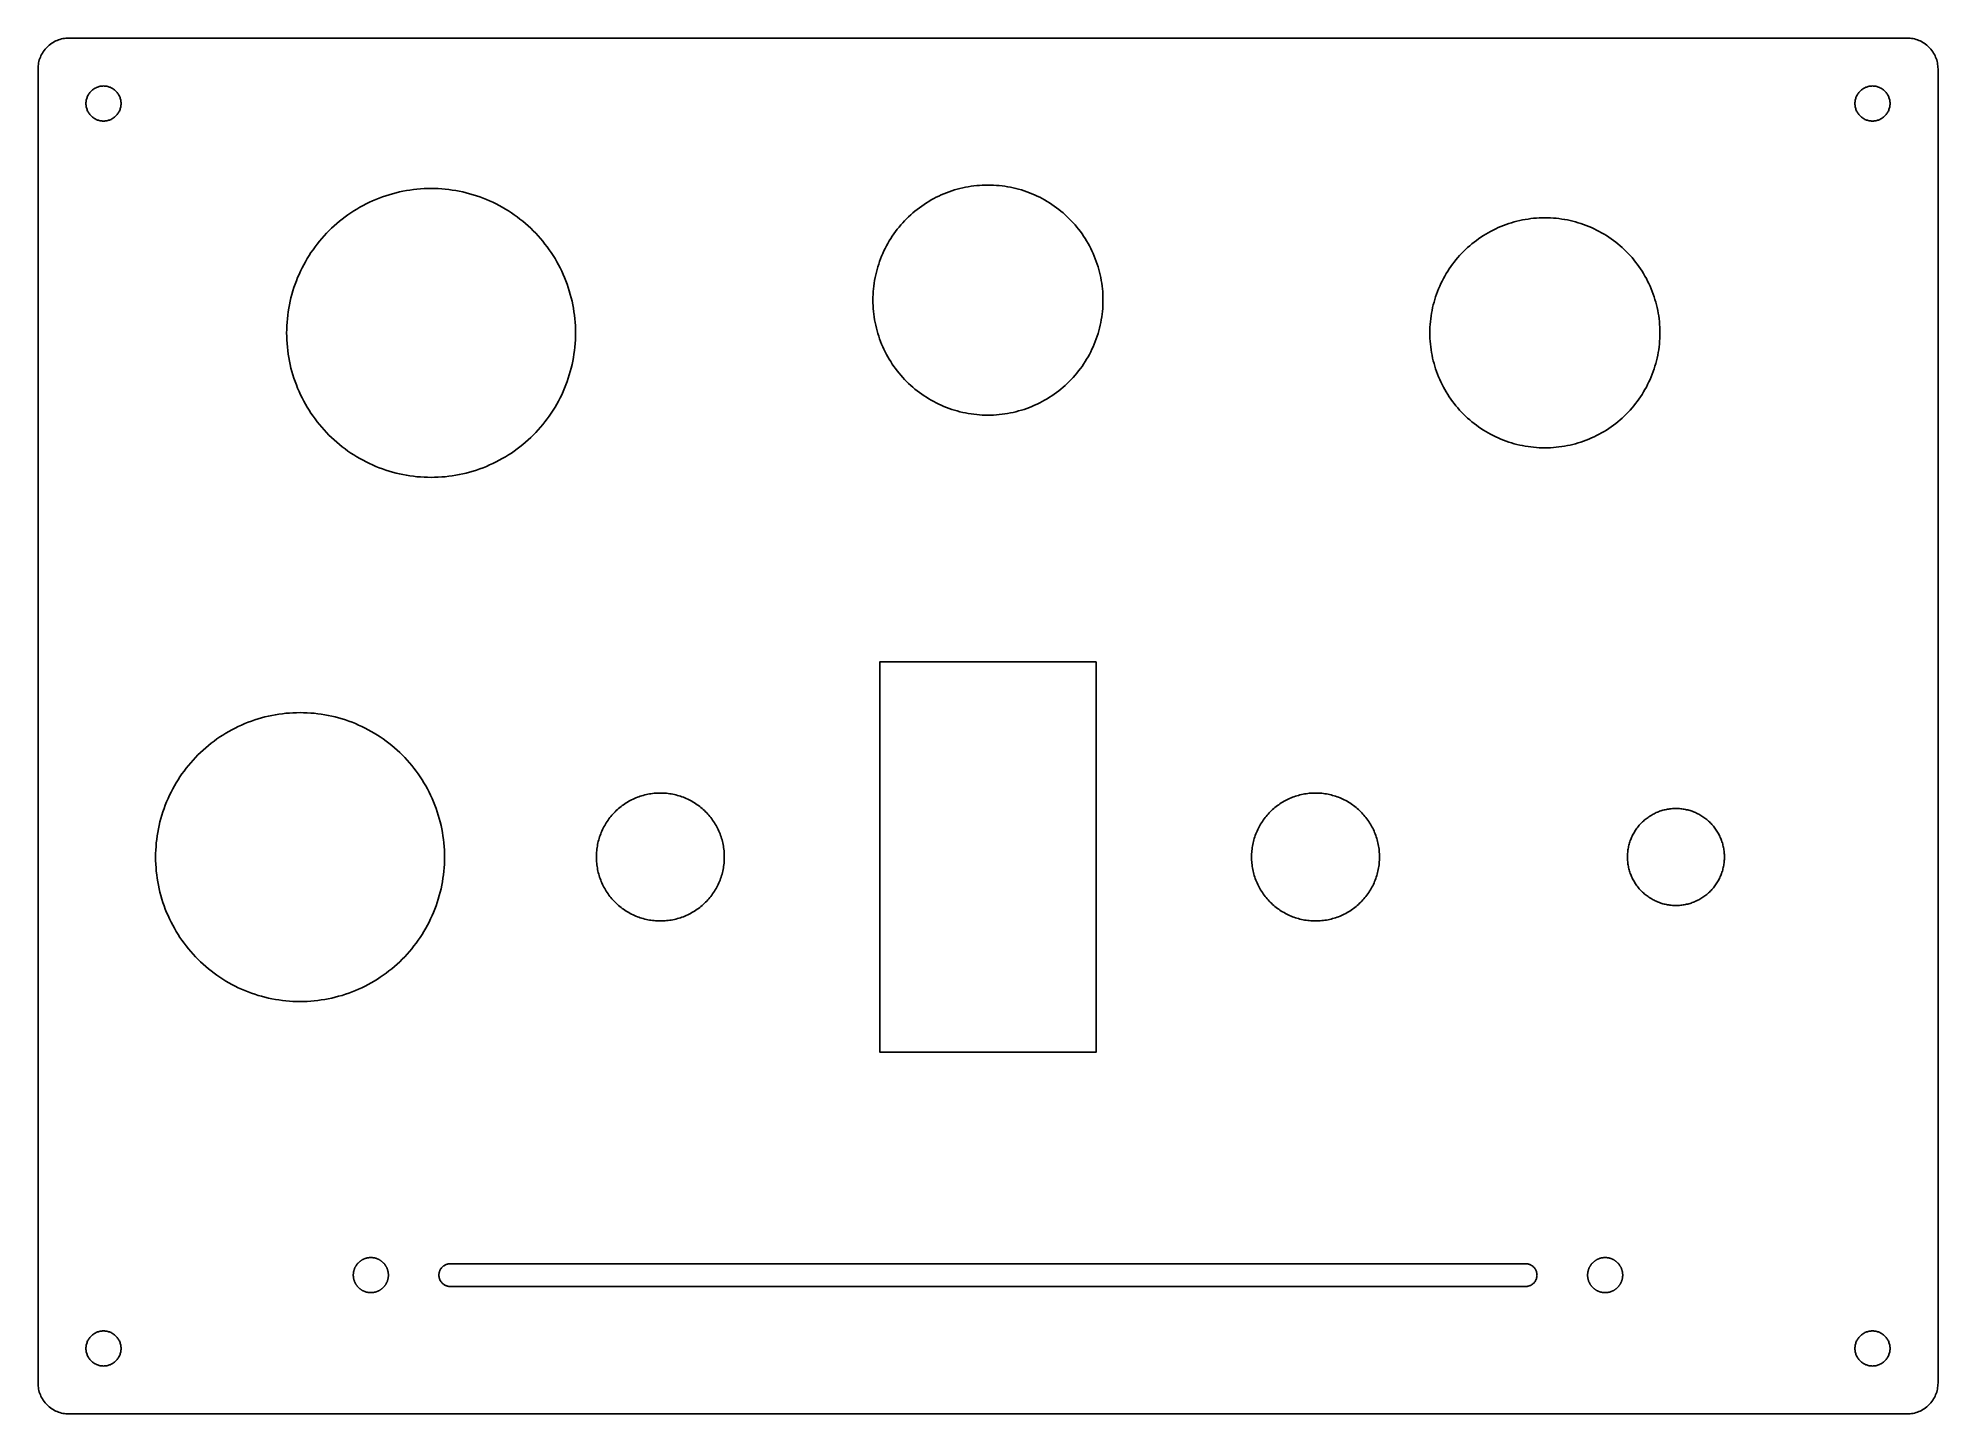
# Model space of a CAD drawing. Header units: millimetres. Extents: x 0 to 184, y 0 to 133.
import ezdxf

# ---------------------------------------------------------------- set-up
doc = ezdxf.new("R2010")
doc.units = ezdxf.units.MM

msp = doc.modelspace()

# ---------------------------------------------------------------- linework, layer by layer
for points in [[(184.1464, 2.8528), (184.1356, 2.7059), (184.1175, 2.5598), (184.0924, 2.4147), (184.0601, 2.2711), (184.0208, 2.1291), (183.9746, 1.9893), (183.9216, 1.8519), (183.862, 1.7173), (183.7958, 1.5858), (183.7232, 1.4577), (183.6444, 1.3333), (183.5596, 1.2129), (183.469, 1.0968), (183.3729, 0.9853), (183.2713, 0.8787), (183.1647, 0.7771), (183.0532, 0.681), (182.9371, 0.5904), (182.8167, 0.5056), (182.6923, 0.4268), (182.5642, 0.3542), (182.4327, 0.288), (182.2981, 0.2284), (182.1607, 0.1754), (182.0209, 0.1292), (181.8789, 0.0899), (181.7353, 0.0576), (181.5902, 0.0325), (181.4441, 0.0144), (181.2972, 0.0036), (181.15, 0), (3, 0), (2.8528, 0.0036), (2.7059, 0.0144), (2.5598, 0.0325), (2.4147, 0.0576), (2.2711, 0.0899), (2.1291, 0.1292), (1.9893, 0.1754), (1.8519, 0.2284), (1.7173, 0.288), (1.5858, 0.3542), (1.4577, 0.4268), (1.3333, 0.5056), (1.2129, 0.5904), (1.0968, 0.681), (0.9853, 0.7771), (0.8787, 0.8787), (0.7771, 0.9853), (0.681, 1.0968), (0.5904, 1.2129), (0.5056, 1.3333), (0.4268, 1.4577), (0.3542, 1.5858), (0.288, 1.7173), (0.2284, 1.8519), (0.1754, 1.9893), (0.1292, 2.1291), (0.0899, 2.2711), (0.0576, 2.4147), (0.0325, 2.5598), (0.0144, 2.7059), (0.0036, 2.8528), (0, 3), (0, 130.35), (0.0036, 130.4972), (0.0144, 130.6441), (0.0325, 130.7902), (0.0576, 130.9353), (0.0899, 131.0789), (0.1292, 131.2209), (0.1754, 131.3607), (0.2284, 131.4981), (0.288, 131.6327), (0.3542, 131.7642), (0.4268, 131.8923), (0.5056, 132.0167), (0.5904, 132.1371), (0.681, 132.2532), (0.7771, 132.3647), (0.8787, 132.4713), (0.9853, 132.5729), (1.0968, 132.669), (1.2129, 132.7596), (1.3333, 132.8444), (1.4577, 132.9232), (1.5858, 132.9958), (1.7173, 133.062), (1.8519, 133.1216), (1.9893, 133.1746), (2.1291, 133.2208), (2.2711, 133.2601), (2.4147, 133.2924), (2.5598, 133.3175), (2.7059, 133.3356), (2.8528, 133.3464), (3, 133.35), (181.15, 133.35), (181.2972, 133.3464), (181.4441, 133.3356), (181.5902, 133.3175), (181.7353, 133.2924), (181.8789, 133.2601), (182.0209, 133.2208), (182.1607, 133.1746), (182.2981, 133.1216), (182.4327, 133.062), (182.5642, 132.9958), (182.6923, 132.9232), (182.8167, 132.8444), (182.9371, 132.7596), (183.0532, 132.669), (183.1647, 132.5729), (183.2713, 132.4713), (183.3729, 132.3647), (183.469, 132.2532), (183.5596, 132.1371), (183.6444, 132.0167), (183.7232, 131.8923), (183.7958, 131.7642), (183.862, 131.6327), (183.9216, 131.4981), (183.9746, 131.3607), (184.0208, 131.2209), (184.0601, 131.0789), (184.0924, 130.9353), (184.1175, 130.7902), (184.1356, 130.6441), (184.1464, 130.4972), (184.15, 130.35), (184.15, 3)], [(8.0316, 126.7506), (8.0418, 126.8334), (8.048, 126.9166), (8.05, 127), (8.048, 127.0834), (8.0418, 127.1666), (8.0316, 127.2494), (8.0173, 127.3317), (7.9991, 127.4131), (7.9768, 127.4935), (7.9506, 127.5727), (7.9206, 127.6506), (7.8868, 127.7268), (7.8493, 127.8014), (7.8081, 127.874), (7.7635, 127.9445), (7.7155, 128.0127), (7.6641, 128.0785), (7.6096, 128.1417), (7.5521, 128.2021), (7.4917, 128.2596), (7.4285, 128.3141), (7.3627, 128.3655), (7.2945, 128.4135), (7.224, 128.4581), (7.1514, 128.4993), (7.0768, 128.5368), (7.0006, 128.5706), (6.9227, 128.6006), (6.8435, 128.6268), (6.7631, 128.6491), (6.6817, 128.6673), (6.5994, 128.6816), (6.5166, 128.6918), (6.4334, 128.698), (6.35, 128.7), (6.2666, 128.698), (6.1834, 128.6918), (6.1006, 128.6816), (6.0183, 128.6673), (5.9369, 128.6491), (5.8565, 128.6268), (5.7773, 128.6006), (5.6994, 128.5706), (5.6232, 128.5368), (5.5486, 128.4993), (5.476, 128.4581), (5.4055, 128.4135), (5.3373, 128.3655), (5.2715, 128.3141), (5.2083, 128.2596), (5.1479, 128.2021), (5.0904, 128.1417), (5.0359, 128.0785), (4.9845, 128.0127), (4.9365, 127.9445), (4.8919, 127.874), (4.8507, 127.8014), (4.8132, 127.7268), (4.7794, 127.6506), (4.7494, 127.5727), (4.7232, 127.4935), (4.7009, 127.4131), (4.6827, 127.3317), (4.6684, 127.2494), (4.6582, 127.1666), (4.652, 127.0834), (4.65, 127), (4.652, 126.9166), (4.6582, 126.8334), (4.6684, 126.7506), (4.6827, 126.6683), (4.7009, 126.5869), (4.7232, 126.5065), (4.7494, 126.4273), (4.7794, 126.3494), (4.8132, 126.2732), (4.8507, 126.1986), (4.8919, 126.126), (4.9365, 126.0555), (4.9845, 125.9873), (5.0359, 125.9215), (5.0904, 125.8583), (5.1479, 125.7979), (5.2083, 125.7404), (5.2715, 125.6859), (5.3373, 125.6345), (5.4055, 125.5865), (5.476, 125.5419), (5.5486, 125.5007), (5.6232, 125.4632), (5.6994, 125.4294), (5.7773, 125.3994), (5.8565, 125.3732), (5.9369, 125.3509), (6.0183, 125.3327), (6.1006, 125.3184), (6.1834, 125.3082), (6.2666, 125.302), (6.35, 125.3), (6.4334, 125.302), (6.5166, 125.3082), (6.5994, 125.3184), (6.6817, 125.3327), (6.7631, 125.3509), (6.8435, 125.3732), (6.9227, 125.3994), (7.0006, 125.4294), (7.0768, 125.4632), (7.1514, 125.5007), (7.224, 125.5419), (7.2945, 125.5865), (7.3627, 125.6345), (7.4285, 125.6859), (7.4917, 125.7404), (7.5521, 125.7979), (7.6096, 125.8583), (7.6641, 125.9215), (7.7155, 125.9873), (7.7635, 126.0555), (7.8081, 126.126), (7.8493, 126.1986), (7.8868, 126.2732), (7.9206, 126.3494), (7.9506, 126.4273), (7.9768, 126.5065), (7.9991, 126.5869), (8.0173, 126.6683)], [(179.4816, 126.7506), (179.4918, 126.8334), (179.498, 126.9166), (179.5, 127), (179.498, 127.0834), (179.4918, 127.1666), (179.4816, 127.2494), (179.4673, 127.3317), (179.4491, 127.4131), (179.4268, 127.4935), (179.4006, 127.5727), (179.3706, 127.6506), (179.3368, 127.7268), (179.2993, 127.8014), (179.2581, 127.874), (179.2135, 127.9445), (179.1655, 128.0127), (179.1141, 128.0785), (179.0596, 128.1417), (179.0021, 128.2021), (178.9417, 128.2596), (178.8785, 128.3141), (178.8127, 128.3655), (178.7445, 128.4135), (178.674, 128.4581), (178.6014, 128.4993), (178.5268, 128.5368), (178.4506, 128.5706), (178.3727, 128.6006), (178.2935, 128.6268), (178.2131, 128.6491), (178.1317, 128.6673), (178.0494, 128.6816), (177.9666, 128.6918), (177.8834, 128.698), (177.8, 128.7), (177.7166, 128.698), (177.6334, 128.6918), (177.5506, 128.6816), (177.4683, 128.6673), (177.3869, 128.6491), (177.3065, 128.6268), (177.2273, 128.6006), (177.1494, 128.5706), (177.0732, 128.5368), (176.9986, 128.4993), (176.926, 128.4581), (176.8555, 128.4135), (176.7873, 128.3655), (176.7215, 128.3141), (176.6583, 128.2596), (176.5979, 128.2021), (176.5404, 128.1417), (176.4859, 128.0785), (176.4345, 128.0127), (176.3865, 127.9445), (176.3419, 127.874), (176.3007, 127.8014), (176.2632, 127.7268), (176.2294, 127.6506), (176.1994, 127.5727), (176.1732, 127.4935), (176.1509, 127.4131), (176.1327, 127.3317), (176.1184, 127.2494), (176.1082, 127.1666), (176.102, 127.0834), (176.1, 127), (176.102, 126.9166), (176.1082, 126.8334), (176.1184, 126.7506), (176.1327, 126.6683), (176.1509, 126.5869), (176.1732, 126.5065), (176.1994, 126.4273), (176.2294, 126.3494), (176.2632, 126.2732), (176.3007, 126.1986), (176.3419, 126.126), (176.3865, 126.0555), (176.4345, 125.9873), (176.4859, 125.9215), (176.5404, 125.8583), (176.5979, 125.7979), (176.6583, 125.7404), (176.7215, 125.6859), (176.7873, 125.6345), (176.8555, 125.5865), (176.926, 125.5419), (176.9986, 125.5007), (177.0732, 125.4632), (177.1494, 125.4294), (177.2273, 125.3994), (177.3065, 125.3732), (177.3869, 125.3509), (177.4683, 125.3327), (177.5506, 125.3184), (177.6334, 125.3082), (177.7166, 125.302), (177.8, 125.3), (177.8834, 125.302), (177.9666, 125.3082), (178.0494, 125.3184), (178.1317, 125.3327), (178.2131, 125.3509), (178.2935, 125.3732), (178.3727, 125.3994), (178.4506, 125.4294), (178.5268, 125.4632), (178.6014, 125.5007), (178.674, 125.5419), (178.7445, 125.5865), (178.8127, 125.6345), (178.8785, 125.6859), (178.9417, 125.7404), (179.0021, 125.7979), (179.0596, 125.8583), (179.1141, 125.9215), (179.1655, 125.9873), (179.2135, 126.0555), (179.2581, 126.126), (179.2993, 126.1986), (179.3368, 126.2732), (179.3706, 126.3494), (179.4006, 126.4273), (179.4268, 126.5065), (179.4491, 126.5869), (179.4673, 126.6683)], [(52.0621, 103.7401), (52.0831, 104.0831), (52.0958, 104.4264), (52.1, 104.77), (52.0958, 105.1136), (52.0831, 105.4569), (52.0621, 105.7999), (52.0326, 106.1422), (51.9947, 106.4837), (51.9485, 106.8242), (51.8939, 107.1635), (51.831, 107.5013), (51.7598, 107.8374), (51.6804, 108.1717), (51.5929, 108.504), (51.4972, 108.834), (51.3934, 109.1615), (51.2816, 109.4865), (51.1619, 109.8085), (51.0343, 110.1276), (50.8989, 110.4434), (50.7559, 110.7558), (50.6051, 111.0646), (50.4469, 111.3696), (50.2812, 111.6706), (50.1082, 111.9674), (49.9279, 112.26), (49.7406, 112.548), (49.5462, 112.8313), (49.3449, 113.1098), (49.1368, 113.3832), (48.9221, 113.6515), (48.7009, 113.9144), (48.4733, 114.1718), (48.2395, 114.4236), (47.9995, 114.6695), (47.7536, 114.9095), (47.5018, 115.1433), (47.2444, 115.3709), (46.9815, 115.5921), (46.7132, 115.8068), (46.4398, 116.0149), (46.1613, 116.2162), (45.878, 116.4106), (45.59, 116.5979), (45.2974, 116.7782), (45.0006, 116.9512), (44.6996, 117.1169), (44.3946, 117.2751), (44.0858, 117.4259), (43.7734, 117.5689), (43.4576, 117.7043), (43.1385, 117.8319), (42.8165, 117.9516), (42.4915, 118.0634), (42.164, 118.1672), (41.834, 118.2629), (41.5017, 118.3504), (41.1674, 118.4298), (40.8313, 118.501), (40.4935, 118.5639), (40.1542, 118.6185), (39.8137, 118.6647), (39.4722, 118.7026), (39.1299, 118.7321), (38.7869, 118.7531), (38.4436, 118.7658), (38.1, 118.77), (37.7564, 118.7658), (37.4131, 118.7531), (37.0701, 118.7321), (36.7278, 118.7026), (36.3863, 118.6647), (36.0458, 118.6185), (35.7065, 118.5639), (35.3687, 118.501), (35.0326, 118.4298), (34.6983, 118.3504), (34.366, 118.2629), (34.036, 118.1672), (33.7085, 118.0634), (33.3835, 117.9516), (33.0615, 117.8319), (32.7424, 117.7043), (32.4266, 117.5689), (32.1142, 117.4259), (31.8054, 117.2751), (31.5004, 117.1169), (31.1994, 116.9512), (30.9026, 116.7782), (30.61, 116.5979), (30.322, 116.4106), (30.0387, 116.2162), (29.7602, 116.0149), (29.4868, 115.8068), (29.2185, 115.5921), (28.9556, 115.3709), (28.6982, 115.1433), (28.4464, 114.9095), (28.2005, 114.6695), (27.9605, 114.4236), (27.7267, 114.1718), (27.4991, 113.9144), (27.2779, 113.6515), (27.0632, 113.3832), (26.8551, 113.1098), (26.6538, 112.8313), (26.4594, 112.548), (26.2721, 112.26), (26.0918, 111.9674), (25.9188, 111.6706), (25.7531, 111.3696), (25.5949, 111.0646), (25.4441, 110.7558), (25.3011, 110.4434), (25.1657, 110.1276), (25.0381, 109.8085), (24.9184, 109.4865), (24.8066, 109.1615), (24.7028, 108.834), (24.6071, 108.504), (24.5196, 108.1717), (24.4402, 107.8374), (24.369, 107.5013), (24.3061, 107.1635), (24.2515, 106.8242), (24.2053, 106.4837), (24.1674, 106.1422), (24.1379, 105.7999), (24.1169, 105.4569), (24.1042, 105.1136), (24.1, 104.77), (24.1042, 104.4264), (24.1169, 104.0831), (24.1379, 103.7401), (24.1674, 103.3978), (24.2053, 103.0563), (24.2515, 102.7158), (24.3061, 102.3765), (24.369, 102.0387), (24.4402, 101.7026), (24.5196, 101.3683), (24.6071, 101.036), (24.7028, 100.706), (24.8066, 100.3785), (24.9184, 100.0535), (25.0381, 99.7315), (25.1657, 99.4124), (25.3011, 99.0966), (25.4441, 98.7842), (25.5949, 98.4754), (25.7531, 98.1704), (25.9188, 97.8694), (26.0918, 97.5726), (26.2721, 97.28), (26.4594, 96.992), (26.6538, 96.7087), (26.8551, 96.4302), (27.0632, 96.1568), (27.2779, 95.8885), (27.4991, 95.6256), (27.7267, 95.3682), (27.9605, 95.1164), (28.2005, 94.8705), (28.4464, 94.6305), (28.6982, 94.3967), (28.9556, 94.1691), (29.2185, 93.9479), (29.4868, 93.7332), (29.7602, 93.5251), (30.0387, 93.3238), (30.322, 93.1294), (30.61, 92.9421), (30.9026, 92.7618), (31.1994, 92.5888), (31.5004, 92.4231), (31.8054, 92.2649), (32.1142, 92.1141), (32.4266, 91.9711), (32.7424, 91.8357), (33.0615, 91.7081), (33.3835, 91.5884), (33.7085, 91.4766), (34.036, 91.3728), (34.366, 91.2771), (34.6983, 91.1896), (35.0326, 91.1102), (35.3687, 91.039), (35.7065, 90.9761), (36.0458, 90.9215), (36.3863, 90.8753), (36.7278, 90.8374), (37.0701, 90.8079), (37.4131, 90.7869), (37.7564, 90.7742), (38.1, 90.77), (38.4436, 90.7742), (38.7869, 90.7869), (39.1299, 90.8079), (39.4722, 90.8374), (39.8137, 90.8753), (40.1542, 90.9215), (40.4935, 90.9761), (40.8313, 91.039), (41.1674, 91.1102), (41.5017, 91.1896), (41.834, 91.2771), (42.164, 91.3728), (42.4915, 91.4766), (42.8165, 91.5884), (43.1385, 91.7081), (43.4576, 91.8357), (43.7734, 91.9711), (44.0858, 92.1141), (44.3946, 92.2649), (44.6996, 92.4231), (45.0006, 92.5888), (45.2974, 92.7618), (45.59, 92.9421), (45.878, 93.1294), (46.1613, 93.3238), (46.4398, 93.5251), (46.7132, 93.7332), (46.9815, 93.9479), (47.2444, 94.1691), (47.5018, 94.3967), (47.7536, 94.6305), (47.9995, 94.8705), (48.2395, 95.1164), (48.4733, 95.3682), (48.7009, 95.6256), (48.9221, 95.8885), (49.1368, 96.1568), (49.3449, 96.4302), (49.5462, 96.7087), (49.7406, 96.992), (49.9279, 97.28), (50.1082, 97.5726), (50.2812, 97.8694), (50.4469, 98.1704), (50.6051, 98.4754), (50.7559, 98.7842), (50.8989, 99.0966), (51.0343, 99.4124), (51.1619, 99.7315), (51.2816, 100.0535), (51.3934, 100.3785), (51.4972, 100.706), (51.5929, 101.036), (51.6804, 101.3683), (51.7598, 101.7026), (51.831, 102.0387), (51.8939, 102.3765), (51.9485, 102.7158), (51.9947, 103.0563), (52.0326, 103.3978)], [(103.1898, 107.1298), (103.2066, 107.4029), (103.2166, 107.6764), (103.22, 107.95), (103.2166, 108.2236), (103.2066, 108.4971), (103.1898, 108.7702), (103.1663, 109.0429), (103.1361, 109.3149), (103.0993, 109.586), (103.0558, 109.8562), (103.0058, 110.1253), (102.9491, 110.393), (102.8858, 110.6592), (102.8161, 110.9238), (102.7399, 111.1867), (102.6572, 111.4476), (102.5682, 111.7063), (102.4729, 111.9628), (102.3713, 112.2169), (102.2634, 112.4684), (102.1495, 112.7172), (102.0295, 112.9632), (101.9034, 113.2061), (101.7715, 113.4458), (101.6337, 113.6822), (101.4901, 113.9152), (101.3409, 114.1446), (101.1861, 114.3703), (101.0258, 114.592), (100.8601, 114.8098), (100.6891, 115.0235), (100.5129, 115.2329), (100.3316, 115.4379), (100.1454, 115.6384), (99.9542, 115.8342), (99.7584, 116.0254), (99.5579, 116.2116), (99.3529, 116.3929), (99.1435, 116.5691), (98.9298, 116.7401), (98.712, 116.9058), (98.4903, 117.0661), (98.2646, 117.2209), (98.0352, 117.3701), (97.8022, 117.5137), (97.5658, 117.6515), (97.3261, 117.7834), (97.0832, 117.9095), (96.8372, 118.0295), (96.5884, 118.1434), (96.3369, 118.2513), (96.0828, 118.3529), (95.8263, 118.4482), (95.5676, 118.5372), (95.3067, 118.6199), (95.0438, 118.6961), (94.7792, 118.7658), (94.513, 118.8291), (94.2453, 118.8858), (93.9762, 118.9358), (93.706, 118.9793), (93.4349, 119.0161), (93.1629, 119.0463), (92.8902, 119.0698), (92.6171, 119.0866), (92.3436, 119.0966), (92.07, 119.1), (91.7964, 119.0966), (91.5229, 119.0866), (91.2498, 119.0698), (90.9771, 119.0463), (90.7051, 119.0161), (90.434, 118.9793), (90.1638, 118.9358), (89.8947, 118.8858), (89.627, 118.8291), (89.3608, 118.7658), (89.0962, 118.6961), (88.8333, 118.6199), (88.5724, 118.5372), (88.3137, 118.4482), (88.0572, 118.3529), (87.8031, 118.2513), (87.5516, 118.1434), (87.3028, 118.0295), (87.0568, 117.9095), (86.8139, 117.7834), (86.5742, 117.6515), (86.3378, 117.5137), (86.1048, 117.3701), (85.8754, 117.2209), (85.6497, 117.0661), (85.428, 116.9058), (85.2102, 116.7401), (84.9965, 116.5691), (84.7871, 116.3929), (84.5821, 116.2116), (84.3816, 116.0254), (84.1858, 115.8342), (83.9946, 115.6384), (83.8084, 115.4379), (83.6271, 115.2329), (83.4509, 115.0235), (83.2799, 114.8098), (83.1142, 114.592), (82.9539, 114.3703), (82.7991, 114.1446), (82.6499, 113.9152), (82.5063, 113.6822), (82.3685, 113.4458), (82.2366, 113.2061), (82.1105, 112.9632), (81.9905, 112.7172), (81.8766, 112.4684), (81.7687, 112.2169), (81.6671, 111.9628), (81.5718, 111.7063), (81.4828, 111.4476), (81.4001, 111.1867), (81.3239, 110.9238), (81.2542, 110.6592), (81.1909, 110.393), (81.1342, 110.1253), (81.0842, 109.8562), (81.0407, 109.586), (81.0039, 109.3149), (80.9737, 109.0429), (80.9502, 108.7702), (80.9334, 108.4971), (80.9234, 108.2236), (80.92, 107.95), (80.9234, 107.6764), (80.9334, 107.4029), (80.9502, 107.1298), (80.9737, 106.8571), (81.0039, 106.5851), (81.0407, 106.314), (81.0842, 106.0438), (81.1342, 105.7747), (81.1909, 105.507), (81.2542, 105.2408), (81.3239, 104.9762), (81.4001, 104.7133), (81.4828, 104.4524), (81.5718, 104.1937), (81.6671, 103.9372), (81.7687, 103.6831), (81.8766, 103.4316), (81.9905, 103.1828), (82.1105, 102.9368), (82.2366, 102.6939), (82.3685, 102.4542), (82.5063, 102.2178), (82.6499, 101.9848), (82.7991, 101.7554), (82.9539, 101.5297), (83.1142, 101.308), (83.2799, 101.0902), (83.4509, 100.8765), (83.6271, 100.6671), (83.8084, 100.4621), (83.9946, 100.2616), (84.1858, 100.0658), (84.3816, 99.8746), (84.5821, 99.6884), (84.7871, 99.5071), (84.9965, 99.3309), (85.2102, 99.1599), (85.428, 98.9942), (85.6497, 98.8339), (85.8754, 98.6791), (86.1048, 98.5299), (86.3378, 98.3863), (86.5742, 98.2485), (86.8139, 98.1166), (87.0568, 97.9905), (87.3028, 97.8705), (87.5516, 97.7566), (87.8031, 97.6487), (88.0572, 97.5471), (88.3137, 97.4518), (88.5724, 97.3628), (88.8333, 97.2801), (89.0962, 97.2039), (89.3608, 97.1342), (89.627, 97.0709), (89.8947, 97.0142), (90.1638, 96.9642), (90.434, 96.9207), (90.7051, 96.8839), (90.9771, 96.8537), (91.2498, 96.8302), (91.5229, 96.8134), (91.7964, 96.8034), (92.07, 96.8), (92.3436, 96.8034), (92.6171, 96.8134), (92.8902, 96.8302), (93.1629, 96.8537), (93.4349, 96.8839), (93.706, 96.9207), (93.9762, 96.9642), (94.2453, 97.0142), (94.513, 97.0709), (94.7792, 97.1342), (95.0438, 97.2039), (95.3067, 97.2801), (95.5676, 97.3628), (95.8263, 97.4518), (96.0828, 97.5471), (96.3369, 97.6487), (96.5884, 97.7566), (96.8372, 97.8705), (97.0832, 97.9905), (97.3261, 98.1166), (97.5658, 98.2485), (97.8022, 98.3863), (98.0352, 98.5299), (98.2646, 98.6791), (98.4903, 98.8339), (98.712, 98.9942), (98.9298, 99.1599), (99.1435, 99.3309), (99.3529, 99.5071), (99.5579, 99.6884), (99.7584, 99.8746), (99.9542, 100.0658), (100.1454, 100.2616), (100.3316, 100.4621), (100.5129, 100.6671), (100.6891, 100.8765), (100.8601, 101.0902), (101.0258, 101.308), (101.1861, 101.5297), (101.3409, 101.7554), (101.4901, 101.9848), (101.6337, 102.2178), (101.7715, 102.4542), (101.9034, 102.6939), (102.0295, 102.9368), (102.1495, 103.1828), (102.2634, 103.4316), (102.3713, 103.6831), (102.4729, 103.9372), (102.5682, 104.1937), (102.6572, 104.4524), (102.7399, 104.7133), (102.8161, 104.9762), (102.8858, 105.2408), (102.9491, 105.507), (103.0058, 105.7747), (103.0558, 106.0438), (103.0993, 106.314), (103.1361, 106.5851), (103.1663, 106.8571)], [(157.1698, 103.9598), (157.1866, 104.2329), (157.1966, 104.5064), (157.2, 104.78), (157.1966, 105.0536), (157.1866, 105.3271), (157.1698, 105.6002), (157.1463, 105.8729), (157.1161, 106.1449), (157.0793, 106.416), (157.0358, 106.6862), (156.9858, 106.9553), (156.9291, 107.223), (156.8658, 107.4892), (156.7961, 107.7538), (156.7199, 108.0167), (156.6372, 108.2776), (156.5482, 108.5363), (156.4529, 108.7928), (156.3513, 109.0469), (156.2434, 109.2984), (156.1295, 109.5472), (156.0095, 109.7932), (155.8834, 110.0361), (155.7515, 110.2758), (155.6137, 110.5122), (155.4701, 110.7452), (155.3209, 110.9746), (155.1661, 111.2003), (155.0058, 111.422), (154.8401, 111.6398), (154.6691, 111.8535), (154.4929, 112.0629), (154.3116, 112.2679), (154.1254, 112.4684), (153.9342, 112.6642), (153.7384, 112.8554), (153.5379, 113.0416), (153.3329, 113.2229), (153.1235, 113.3991), (152.9098, 113.5701), (152.692, 113.7358), (152.4703, 113.8961), (152.2446, 114.0509), (152.0152, 114.2001), (151.7822, 114.3437), (151.5458, 114.4815), (151.3061, 114.6134), (151.0632, 114.7395), (150.8172, 114.8595), (150.5684, 114.9734), (150.3169, 115.0813), (150.0628, 115.1829), (149.8063, 115.2782), (149.5476, 115.3672), (149.2867, 115.4499), (149.0238, 115.5261), (148.7592, 115.5958), (148.493, 115.6591), (148.2253, 115.7158), (147.9562, 115.7658), (147.686, 115.8093), (147.4149, 115.8461), (147.1429, 115.8763), (146.8702, 115.8998), (146.5971, 115.9166), (146.3236, 115.9266), (146.05, 115.93), (145.7764, 115.9266), (145.5029, 115.9166), (145.2298, 115.8998), (144.9571, 115.8763), (144.6851, 115.8461), (144.414, 115.8093), (144.1438, 115.7658), (143.8747, 115.7158), (143.607, 115.6591), (143.3408, 115.5958), (143.0762, 115.5261), (142.8133, 115.4499), (142.5524, 115.3672), (142.2937, 115.2782), (142.0372, 115.1829), (141.7831, 115.0813), (141.5316, 114.9734), (141.2828, 114.8595), (141.0368, 114.7395), (140.7939, 114.6134), (140.5542, 114.4815), (140.3178, 114.3437), (140.0848, 114.2001), (139.8554, 114.0509), (139.6297, 113.8961), (139.408, 113.7358), (139.1902, 113.5701), (138.9765, 113.3991), (138.7671, 113.2229), (138.5621, 113.0416), (138.3616, 112.8554), (138.1658, 112.6642), (137.9746, 112.4684), (137.7884, 112.2679), (137.6071, 112.0629), (137.4309, 111.8535), (137.2599, 111.6398), (137.0942, 111.422), (136.9339, 111.2003), (136.7791, 110.9746), (136.6299, 110.7452), (136.4863, 110.5122), (136.3485, 110.2758), (136.2166, 110.0361), (136.0905, 109.7932), (135.9705, 109.5472), (135.8566, 109.2984), (135.7487, 109.0469), (135.6471, 108.7928), (135.5518, 108.5363), (135.4628, 108.2776), (135.3801, 108.0167), (135.3039, 107.7538), (135.2342, 107.4892), (135.1709, 107.223), (135.1142, 106.9553), (135.0642, 106.6862), (135.0207, 106.416), (134.9839, 106.1449), (134.9537, 105.8729), (134.9302, 105.6002), (134.9134, 105.3271), (134.9034, 105.0536), (134.9, 104.78), (134.9034, 104.5064), (134.9134, 104.2329), (134.9302, 103.9598), (134.9537, 103.6871), (134.9839, 103.4151), (135.0207, 103.144), (135.0642, 102.8738), (135.1142, 102.6047), (135.1709, 102.337), (135.2342, 102.0708), (135.3039, 101.8062), (135.3801, 101.5433), (135.4628, 101.2824), (135.5518, 101.0237), (135.6471, 100.7672), (135.7487, 100.5131), (135.8566, 100.2616), (135.9705, 100.0128), (136.0905, 99.7668), (136.2166, 99.5239), (136.3485, 99.2842), (136.4863, 99.0478), (136.6299, 98.8148), (136.7791, 98.5854), (136.9339, 98.3597), (137.0942, 98.138), (137.2599, 97.9202), (137.4309, 97.7065), (137.6071, 97.4971), (137.7884, 97.2921), (137.9746, 97.0916), (138.1658, 96.8958), (138.3616, 96.7046), (138.5621, 96.5184), (138.7671, 96.3371), (138.9765, 96.1609), (139.1902, 95.9899), (139.408, 95.8242), (139.6297, 95.6639), (139.8554, 95.5091), (140.0848, 95.3599), (140.3178, 95.2163), (140.5542, 95.0785), (140.7939, 94.9466), (141.0368, 94.8205), (141.2828, 94.7005), (141.5316, 94.5866), (141.7831, 94.4787), (142.0372, 94.3771), (142.2937, 94.2818), (142.5524, 94.1928), (142.8133, 94.1101), (143.0762, 94.0339), (143.3408, 93.9642), (143.607, 93.9009), (143.8747, 93.8442), (144.1438, 93.7942), (144.414, 93.7507), (144.6851, 93.7139), (144.9571, 93.6837), (145.2298, 93.6602), (145.5029, 93.6434), (145.7764, 93.6334), (146.05, 93.63), (146.3236, 93.6334), (146.5971, 93.6434), (146.8702, 93.6602), (147.1429, 93.6837), (147.4149, 93.7139), (147.686, 93.7507), (147.9562, 93.7942), (148.2253, 93.8442), (148.493, 93.9009), (148.7592, 93.9642), (149.0238, 94.0339), (149.2867, 94.1101), (149.5476, 94.1928), (149.8063, 94.2818), (150.0628, 94.3771), (150.3169, 94.4787), (150.5684, 94.5866), (150.8172, 94.7005), (151.0632, 94.8205), (151.3061, 94.9466), (151.5458, 95.0785), (151.7822, 95.2163), (152.0152, 95.3599), (152.2446, 95.5091), (152.4703, 95.6639), (152.692, 95.8242), (152.9098, 95.9899), (153.1235, 96.1609), (153.3329, 96.3371), (153.5379, 96.5184), (153.7384, 96.7046), (153.9342, 96.8958), (154.1254, 97.0916), (154.3116, 97.2921), (154.4929, 97.4971), (154.6691, 97.7065), (154.8401, 97.9202), (155.0058, 98.138), (155.1661, 98.3597), (155.3209, 98.5854), (155.4701, 98.8148), (155.6137, 99.0478), (155.7515, 99.2842), (155.8834, 99.5239), (156.0095, 99.7668), (156.1295, 100.0128), (156.2434, 100.2616), (156.3513, 100.5131), (156.4529, 100.7672), (156.5482, 101.0237), (156.6372, 101.2824), (156.7199, 101.5433), (156.7961, 101.8062), (156.8658, 102.0708), (156.9291, 102.337), (156.9858, 102.6047), (157.0358, 102.8738), (157.0793, 103.144), (157.1161, 103.4151), (157.1463, 103.6871)], [(102.555, 72.905), (81.605, 72.905), (81.605, 35.055), (102.555, 35.055)], [(39.3621, 52.9401), (39.3831, 53.2831), (39.3958, 53.6264), (39.4, 53.97), (39.3958, 54.3136), (39.3831, 54.6569), (39.3621, 54.9999), (39.3326, 55.3422), (39.2947, 55.6837), (39.2485, 56.0242), (39.1939, 56.3635), (39.131, 56.7013), (39.0598, 57.0374), (38.9804, 57.3717), (38.8929, 57.704), (38.7972, 58.034), (38.6934, 58.3615), (38.5816, 58.6865), (38.4619, 59.0085), (38.3343, 59.3276), (38.1989, 59.6434), (38.0559, 59.9558), (37.9051, 60.2646), (37.7469, 60.5696), (37.5812, 60.8706), (37.4082, 61.1674), (37.2279, 61.46), (37.0406, 61.748), (36.8462, 62.0313), (36.6449, 62.3098), (36.4368, 62.5832), (36.2221, 62.8515), (36.0009, 63.1144), (35.7733, 63.3718), (35.5395, 63.6236), (35.2995, 63.8695), (35.0536, 64.1095), (34.8018, 64.3433), (34.5444, 64.5709), (34.2815, 64.7921), (34.0132, 65.0068), (33.7398, 65.2149), (33.4613, 65.4162), (33.178, 65.6106), (32.89, 65.7979), (32.5974, 65.9782), (32.3006, 66.1512), (31.9996, 66.3169), (31.6946, 66.4751), (31.3858, 66.6259), (31.0734, 66.7689), (30.7576, 66.9043), (30.4385, 67.0319), (30.1165, 67.1516), (29.7915, 67.2634), (29.464, 67.3672), (29.134, 67.4629), (28.8017, 67.5504), (28.4674, 67.6298), (28.1313, 67.701), (27.7935, 67.7639), (27.4542, 67.8185), (27.1137, 67.8647), (26.7722, 67.9026), (26.4299, 67.9321), (26.0869, 67.9531), (25.7436, 67.9658), (25.4, 67.97), (25.0564, 67.9658), (24.7131, 67.9531), (24.3701, 67.9321), (24.0278, 67.9026), (23.6863, 67.8647), (23.3458, 67.8185), (23.0065, 67.7639), (22.6687, 67.701), (22.3326, 67.6298), (21.9983, 67.5504), (21.666, 67.4629), (21.336, 67.3672), (21.0085, 67.2634), (20.6835, 67.1516), (20.3615, 67.0319), (20.0424, 66.9043), (19.7266, 66.7689), (19.4142, 66.6259), (19.1054, 66.4751), (18.8004, 66.3169), (18.4994, 66.1512), (18.2026, 65.9782), (17.91, 65.7979), (17.622, 65.6106), (17.3387, 65.4162), (17.0602, 65.2149), (16.7868, 65.0068), (16.5185, 64.7921), (16.2556, 64.5709), (15.9982, 64.3433), (15.7464, 64.1095), (15.5005, 63.8695), (15.2605, 63.6236), (15.0267, 63.3718), (14.7991, 63.1144), (14.5779, 62.8515), (14.3632, 62.5832), (14.1551, 62.3098), (13.9538, 62.0313), (13.7594, 61.748), (13.5721, 61.46), (13.3918, 61.1674), (13.2188, 60.8706), (13.0531, 60.5696), (12.8949, 60.2646), (12.7441, 59.9558), (12.6011, 59.6434), (12.4657, 59.3276), (12.3381, 59.0085), (12.2184, 58.6865), (12.1066, 58.3615), (12.0028, 58.034), (11.9071, 57.704), (11.8196, 57.3717), (11.7402, 57.0374), (11.669, 56.7013), (11.6061, 56.3635), (11.5515, 56.0242), (11.5053, 55.6837), (11.4674, 55.3422), (11.4379, 54.9999), (11.4169, 54.6569), (11.4042, 54.3136), (11.4, 53.97), (11.4042, 53.6264), (11.4169, 53.2831), (11.4379, 52.9401), (11.4674, 52.5978), (11.5053, 52.2563), (11.5515, 51.9158), (11.6061, 51.5765), (11.669, 51.2387), (11.7402, 50.9026), (11.8196, 50.5683), (11.9071, 50.236), (12.0028, 49.906), (12.1066, 49.5785), (12.2184, 49.2535), (12.3381, 48.9315), (12.4657, 48.6124), (12.6011, 48.2966), (12.7441, 47.9842), (12.8949, 47.6754), (13.0531, 47.3704), (13.2188, 47.0694), (13.3918, 46.7726), (13.5721, 46.48), (13.7594, 46.192), (13.9538, 45.9087), (14.1551, 45.6302), (14.3632, 45.3568), (14.5779, 45.0885), (14.7991, 44.8256), (15.0267, 44.5682), (15.2605, 44.3164), (15.5005, 44.0705), (15.7464, 43.8305), (15.9982, 43.5967), (16.2556, 43.3691), (16.5185, 43.1479), (16.7868, 42.9332), (17.0602, 42.7251), (17.3387, 42.5238), (17.622, 42.3294), (17.91, 42.1421), (18.2026, 41.9618), (18.4994, 41.7888), (18.8004, 41.6231), (19.1054, 41.4649), (19.4142, 41.3141), (19.7266, 41.1711), (20.0424, 41.0357), (20.3615, 40.9081), (20.6835, 40.7884), (21.0085, 40.6766), (21.336, 40.5728), (21.666, 40.4771), (21.9983, 40.3896), (22.3326, 40.3102), (22.6687, 40.239), (23.0065, 40.1761), (23.3458, 40.1215), (23.6863, 40.0753), (24.0278, 40.0374), (24.3701, 40.0079), (24.7131, 39.9869), (25.0564, 39.9742), (25.4, 39.97), (25.7436, 39.9742), (26.0869, 39.9869), (26.4299, 40.0079), (26.7722, 40.0374), (27.1137, 40.0753), (27.4542, 40.1215), (27.7935, 40.1761), (28.1313, 40.239), (28.4674, 40.3102), (28.8017, 40.3896), (29.134, 40.4771), (29.464, 40.5728), (29.7915, 40.6766), (30.1165, 40.7884), (30.4385, 40.9081), (30.7576, 41.0357), (31.0734, 41.1711), (31.3858, 41.3141), (31.6946, 41.4649), (31.9996, 41.6231), (32.3006, 41.7888), (32.5974, 41.9618), (32.89, 42.1421), (33.178, 42.3294), (33.4613, 42.5238), (33.7398, 42.7251), (34.0132, 42.9332), (34.2815, 43.1479), (34.5444, 43.3691), (34.8018, 43.5967), (35.0536, 43.8305), (35.2995, 44.0705), (35.5395, 44.3164), (35.7733, 44.5682), (36.0009, 44.8256), (36.2221, 45.0885), (36.4368, 45.3568), (36.6449, 45.6302), (36.8462, 45.9087), (37.0406, 46.192), (37.2279, 46.48), (37.4082, 46.7726), (37.5812, 47.0694), (37.7469, 47.3704), (37.9051, 47.6754), (38.0559, 47.9842), (38.1989, 48.2966), (38.3343, 48.6124), (38.4619, 48.9315), (38.5816, 49.2535), (38.6934, 49.5785), (38.7972, 49.906), (38.8929, 50.236), (38.9804, 50.5683), (39.0598, 50.9026), (39.131, 51.2387), (39.1939, 51.5765), (39.2485, 51.9158), (39.2947, 52.2563), (39.3326, 52.5978)], [(66.5032, 53.5239), (66.5125, 53.6758), (66.5181, 53.8278), (66.52, 53.98), (66.5181, 54.1322), (66.5125, 54.2842), (66.5032, 54.4361), (66.4901, 54.5877), (66.4734, 54.7389), (66.4529, 54.8897), (66.4287, 55.04), (66.4009, 55.1896), (66.3694, 55.3384), (66.3342, 55.4865), (66.2954, 55.6336), (66.253, 55.7798), (66.2071, 55.9248), (66.1576, 56.0687), (66.1046, 56.2113), (66.0481, 56.3526), (65.9881, 56.4925), (65.9247, 56.6308), (65.858, 56.7676), (65.7879, 56.9027), (65.7145, 57.036), (65.6379, 57.1674), (65.5581, 57.297), (65.4751, 57.4245), (65.389, 57.55), (65.2999, 57.6733), (65.2077, 57.7944), (65.1127, 57.9132), (65.0147, 58.0297), (64.9139, 58.1437), (64.8103, 58.2552), (64.7041, 58.3641), (64.5952, 58.4703), (64.4837, 58.5739), (64.3697, 58.6747), (64.2532, 58.7727), (64.1344, 58.8677), (64.0133, 58.9599), (63.89, 59.049), (63.7645, 59.1351), (63.637, 59.2181), (63.5074, 59.2979), (63.376, 59.3745), (63.2427, 59.4479), (63.1076, 59.518), (62.9708, 59.5847), (62.8325, 59.6481), (62.6926, 59.7081), (62.5513, 59.7646), (62.4087, 59.8176), (62.2648, 59.8671), (62.1198, 59.913), (61.9736, 59.9554), (61.8265, 59.9942), (61.6784, 60.0294), (61.5296, 60.0609), (61.38, 60.0887), (61.2297, 60.1129), (61.0789, 60.1334), (60.9277, 60.1501), (60.7761, 60.1632), (60.6242, 60.1725), (60.4722, 60.1781), (60.32, 60.18), (60.1678, 60.1781), (60.0158, 60.1725), (59.8639, 60.1632), (59.7123, 60.1501), (59.5611, 60.1334), (59.4103, 60.1129), (59.26, 60.0887), (59.1104, 60.0609), (58.9616, 60.0294), (58.8135, 59.9942), (58.6664, 59.9554), (58.5202, 59.913), (58.3752, 59.8671), (58.2313, 59.8176), (58.0887, 59.7646), (57.9474, 59.7081), (57.8075, 59.6481), (57.6692, 59.5847), (57.5324, 59.518), (57.3973, 59.4479), (57.264, 59.3745), (57.1326, 59.2979), (57.003, 59.2181), (56.8755, 59.1351), (56.75, 59.049), (56.6267, 58.9599), (56.5056, 58.8677), (56.3868, 58.7727), (56.2703, 58.6747), (56.1563, 58.5739), (56.0448, 58.4703), (55.9359, 58.3641), (55.8297, 58.2552), (55.7261, 58.1437), (55.6253, 58.0297), (55.5273, 57.9132), (55.4323, 57.7944), (55.3401, 57.6733), (55.251, 57.55), (55.1649, 57.4245), (55.0819, 57.297), (55.0021, 57.1674), (54.9255, 57.036), (54.8521, 56.9027), (54.782, 56.7676), (54.7153, 56.6308), (54.6519, 56.4925), (54.5919, 56.3526), (54.5354, 56.2113), (54.4824, 56.0687), (54.4329, 55.9248), (54.387, 55.7798), (54.3446, 55.6336), (54.3058, 55.4865), (54.2706, 55.3384), (54.2391, 55.1896), (54.2113, 55.04), (54.1871, 54.8897), (54.1666, 54.7389), (54.1499, 54.5877), (54.1368, 54.4361), (54.1275, 54.2842), (54.1219, 54.1322), (54.12, 53.98), (54.1219, 53.8278), (54.1275, 53.6758), (54.1368, 53.5239), (54.1499, 53.3723), (54.1666, 53.2211), (54.1871, 53.0703), (54.2113, 52.92), (54.2391, 52.7704), (54.2706, 52.6216), (54.3058, 52.4735), (54.3446, 52.3264), (54.387, 52.1802), (54.4329, 52.0352), (54.4824, 51.8913), (54.5354, 51.7487), (54.5919, 51.6074), (54.6519, 51.4675), (54.7153, 51.3292), (54.782, 51.1924), (54.8521, 51.0573), (54.9255, 50.924), (55.0021, 50.7926), (55.0819, 50.663), (55.1649, 50.5355), (55.251, 50.41), (55.3401, 50.2867), (55.4323, 50.1656), (55.5273, 50.0468), (55.6253, 49.9303), (55.7261, 49.8163), (55.8297, 49.7048), (55.9359, 49.5959), (56.0448, 49.4897), (56.1563, 49.3861), (56.2703, 49.2853), (56.3868, 49.1873), (56.5056, 49.0923), (56.6267, 49.0001), (56.75, 48.911), (56.8755, 48.8249), (57.003, 48.7419), (57.1326, 48.6621), (57.264, 48.5855), (57.3973, 48.5121), (57.5324, 48.442), (57.6692, 48.3753), (57.8075, 48.3119), (57.9474, 48.2519), (58.0887, 48.1954), (58.2313, 48.1424), (58.3752, 48.0929), (58.5202, 48.047), (58.6664, 48.0046), (58.8135, 47.9658), (58.9616, 47.9306), (59.1104, 47.8991), (59.26, 47.8713), (59.4103, 47.8471), (59.5611, 47.8266), (59.7123, 47.8099), (59.8639, 47.7968), (60.0158, 47.7875), (60.1678, 47.7819), (60.32, 47.78), (60.4722, 47.7819), (60.6242, 47.7875), (60.7761, 47.7968), (60.9277, 47.8099), (61.0789, 47.8266), (61.2297, 47.8471), (61.38, 47.8713), (61.5296, 47.8991), (61.6784, 47.9306), (61.8265, 47.9658), (61.9736, 48.0046), (62.1198, 48.047), (62.2648, 48.0929), (62.4087, 48.1424), (62.5513, 48.1954), (62.6926, 48.2519), (62.8325, 48.3119), (62.9708, 48.3753), (63.1076, 48.442), (63.2427, 48.5121), (63.376, 48.5855), (63.5074, 48.6621), (63.637, 48.7419), (63.7645, 48.8249), (63.89, 48.911), (64.0133, 49.0001), (64.1344, 49.0923), (64.2532, 49.1873), (64.3697, 49.2853), (64.4837, 49.3861), (64.5952, 49.4897), (64.7041, 49.5959), (64.8103, 49.7048), (64.9139, 49.8163), (65.0147, 49.9303), (65.1127, 50.0468), (65.2077, 50.1656), (65.2999, 50.2867), (65.389, 50.41), (65.4751, 50.5355), (65.5581, 50.663), (65.6379, 50.7926), (65.7145, 50.924), (65.7879, 51.0573), (65.858, 51.1924), (65.9247, 51.3292), (65.9881, 51.4675), (66.0481, 51.6074), (66.1046, 51.7487), (66.1576, 51.8913), (66.2071, 52.0352), (66.253, 52.1802), (66.2954, 52.3264), (66.3342, 52.4735), (66.3694, 52.6216), (66.4009, 52.7704), (66.4287, 52.92), (66.4529, 53.0703), (66.4734, 53.2211), (66.4901, 53.3723)], [(130.0032, 53.5239), (130.0125, 53.6758), (130.0181, 53.8278), (130.02, 53.98), (130.0181, 54.1322), (130.0125, 54.2842), (130.0032, 54.4361), (129.9901, 54.5877), (129.9734, 54.7389), (129.9529, 54.8897), (129.9287, 55.04), (129.9009, 55.1896), (129.8694, 55.3384), (129.8342, 55.4865), (129.7954, 55.6336), (129.753, 55.7798), (129.7071, 55.9248), (129.6576, 56.0687), (129.6046, 56.2113), (129.5481, 56.3526), (129.4881, 56.4925), (129.4247, 56.6308), (129.358, 56.7676), (129.2879, 56.9027), (129.2145, 57.036), (129.1379, 57.1674), (129.0581, 57.297), (128.9751, 57.4245), (128.889, 57.55), (128.7999, 57.6733), (128.7077, 57.7944), (128.6127, 57.9132), (128.5147, 58.0297), (128.4139, 58.1437), (128.3103, 58.2552), (128.2041, 58.3641), (128.0952, 58.4703), (127.9837, 58.5739), (127.8697, 58.6747), (127.7532, 58.7727), (127.6344, 58.8677), (127.5133, 58.9599), (127.39, 59.049), (127.2645, 59.1351), (127.137, 59.2181), (127.0074, 59.2979), (126.876, 59.3745), (126.7427, 59.4479), (126.6076, 59.518), (126.4708, 59.5847), (126.3325, 59.6481), (126.1926, 59.7081), (126.0513, 59.7646), (125.9087, 59.8176), (125.7648, 59.8671), (125.6198, 59.913), (125.4736, 59.9554), (125.3265, 59.9942), (125.1784, 60.0294), (125.0296, 60.0609), (124.88, 60.0887), (124.7297, 60.1129), (124.5789, 60.1334), (124.4277, 60.1501), (124.2761, 60.1632), (124.1242, 60.1725), (123.9722, 60.1781), (123.82, 60.18), (123.6678, 60.1781), (123.5158, 60.1725), (123.3639, 60.1632), (123.2123, 60.1501), (123.0611, 60.1334), (122.9103, 60.1129), (122.76, 60.0887), (122.6104, 60.0609), (122.4616, 60.0294), (122.3135, 59.9942), (122.1664, 59.9554), (122.0202, 59.913), (121.8752, 59.8671), (121.7313, 59.8176), (121.5887, 59.7646), (121.4474, 59.7081), (121.3075, 59.6481), (121.1692, 59.5847), (121.0324, 59.518), (120.8973, 59.4479), (120.764, 59.3745), (120.6326, 59.2979), (120.503, 59.2181), (120.3755, 59.1351), (120.25, 59.049), (120.1267, 58.9599), (120.0056, 58.8677), (119.8868, 58.7727), (119.7703, 58.6747), (119.6563, 58.5739), (119.5448, 58.4703), (119.4359, 58.3641), (119.3297, 58.2552), (119.2261, 58.1437), (119.1253, 58.0297), (119.0273, 57.9132), (118.9323, 57.7944), (118.8401, 57.6733), (118.751, 57.55), (118.6649, 57.4245), (118.5819, 57.297), (118.5021, 57.1674), (118.4255, 57.036), (118.3521, 56.9027), (118.282, 56.7676), (118.2153, 56.6308), (118.1519, 56.4925), (118.0919, 56.3526), (118.0354, 56.2113), (117.9824, 56.0687), (117.9329, 55.9248), (117.887, 55.7798), (117.8446, 55.6336), (117.8058, 55.4865), (117.7706, 55.3384), (117.7391, 55.1896), (117.7113, 55.04), (117.6871, 54.8897), (117.6666, 54.7389), (117.6499, 54.5877), (117.6368, 54.4361), (117.6275, 54.2842), (117.6219, 54.1322), (117.62, 53.98), (117.6219, 53.8278), (117.6275, 53.6758), (117.6368, 53.5239), (117.6499, 53.3723), (117.6666, 53.2211), (117.6871, 53.0703), (117.7113, 52.92), (117.7391, 52.7704), (117.7706, 52.6216), (117.8058, 52.4735), (117.8446, 52.3264), (117.887, 52.1802), (117.9329, 52.0352), (117.9824, 51.8913), (118.0354, 51.7487), (118.0919, 51.6074), (118.1519, 51.4675), (118.2153, 51.3292), (118.282, 51.1924), (118.3521, 51.0573), (118.4255, 50.924), (118.5021, 50.7926), (118.5819, 50.663), (118.6649, 50.5355), (118.751, 50.41), (118.8401, 50.2867), (118.9323, 50.1656), (119.0273, 50.0468), (119.1253, 49.9303), (119.2261, 49.8163), (119.3297, 49.7048), (119.4359, 49.5959), (119.5448, 49.4897), (119.6563, 49.3861), (119.7703, 49.2853), (119.8868, 49.1873), (120.0056, 49.0923), (120.1267, 49.0001), (120.25, 48.911), (120.3755, 48.8249), (120.503, 48.7419), (120.6326, 48.6621), (120.764, 48.5855), (120.8973, 48.5121), (121.0324, 48.442), (121.1692, 48.3753), (121.3075, 48.3119), (121.4474, 48.2519), (121.5887, 48.1954), (121.7313, 48.1424), (121.8752, 48.0929), (122.0202, 48.047), (122.1664, 48.0046), (122.3135, 47.9658), (122.4616, 47.9306), (122.6104, 47.8991), (122.76, 47.8713), (122.9103, 47.8471), (123.0611, 47.8266), (123.2123, 47.8099), (123.3639, 47.7968), (123.5158, 47.7875), (123.6678, 47.7819), (123.82, 47.78), (123.9722, 47.7819), (124.1242, 47.7875), (124.2761, 47.7968), (124.4277, 47.8099), (124.5789, 47.8266), (124.7297, 47.8471), (124.88, 47.8713), (125.0296, 47.8991), (125.1784, 47.9306), (125.3265, 47.9658), (125.4736, 48.0046), (125.6198, 48.047), (125.7648, 48.0929), (125.9087, 48.1424), (126.0513, 48.1954), (126.1926, 48.2519), (126.3325, 48.3119), (126.4708, 48.3753), (126.6076, 48.442), (126.7427, 48.5121), (126.876, 48.5855), (127.0074, 48.6621), (127.137, 48.7419), (127.2645, 48.8249), (127.39, 48.911), (127.5133, 49.0001), (127.6344, 49.0923), (127.7532, 49.1873), (127.8697, 49.2853), (127.9837, 49.3861), (128.0952, 49.4897), (128.2041, 49.5959), (128.3103, 49.7048), (128.4139, 49.8163), (128.5147, 49.9303), (128.6127, 50.0468), (128.7077, 50.1656), (128.7999, 50.2867), (128.889, 50.41), (128.9751, 50.5355), (129.0581, 50.663), (129.1379, 50.7926), (129.2145, 50.924), (129.2879, 51.0573), (129.358, 51.1924), (129.4247, 51.3292), (129.4881, 51.4675), (129.5481, 51.6074), (129.6046, 51.7487), (129.6576, 51.8913), (129.7071, 52.0352), (129.753, 52.1802), (129.7954, 52.3264), (129.8342, 52.4735), (129.8694, 52.6216), (129.9009, 52.7704), (129.9287, 52.92), (129.9529, 53.0703), (129.9734, 53.2211), (129.9901, 53.3723)], [(163.4373, 53.6342), (163.4443, 53.7494), (163.4486, 53.8647), (163.45, 53.98), (163.4486, 54.0953), (163.4443, 54.2106), (163.4373, 54.3258), (163.4274, 54.4407), (163.4147, 54.5553), (163.3991, 54.6696), (163.3808, 54.7835), (163.3597, 54.8969), (163.3358, 55.0098), (163.3091, 55.122), (163.2797, 55.2335), (163.2476, 55.3443), (163.2128, 55.4543), (163.1753, 55.5634), (163.1351, 55.6715), (163.0922, 55.7786), (163.0468, 55.8846), (162.9987, 55.9895), (162.9482, 56.0932), (162.895, 56.1956), (162.8394, 56.2966), (162.7813, 56.3963), (162.7208, 56.4945), (162.6579, 56.5912), (162.5926, 56.6863), (162.5251, 56.7798), (162.4552, 56.8716), (162.3831, 56.9616), (162.3089, 57.0499), (162.2325, 57.1363), (162.154, 57.2208), (162.0734, 57.3034), (161.9908, 57.384), (161.9063, 57.4625), (161.8199, 57.5389), (161.7316, 57.6131), (161.6416, 57.6852), (161.5498, 57.7551), (161.4563, 57.8226), (161.3612, 57.8879), (161.2645, 57.9508), (161.1663, 58.0113), (161.0666, 58.0694), (160.9656, 58.125), (160.8632, 58.1782), (160.7595, 58.2287), (160.6546, 58.2768), (160.5486, 58.3222), (160.4415, 58.3651), (160.3334, 58.4053), (160.2243, 58.4428), (160.1143, 58.4776), (160.0035, 58.5097), (159.892, 58.5391), (159.7798, 58.5658), (159.6669, 58.5897), (159.5535, 58.6108), (159.4396, 58.6291), (159.3253, 58.6447), (159.2107, 58.6574), (159.0958, 58.6673), (158.9806, 58.6743), (158.8653, 58.6786), (158.75, 58.68), (158.6347, 58.6786), (158.5194, 58.6743), (158.4042, 58.6673), (158.2893, 58.6574), (158.1747, 58.6447), (158.0604, 58.6291), (157.9465, 58.6108), (157.8331, 58.5897), (157.7202, 58.5658), (157.608, 58.5391), (157.4965, 58.5097), (157.3857, 58.4776), (157.2757, 58.4428), (157.1666, 58.4053), (157.0585, 58.3651), (156.9514, 58.3222), (156.8454, 58.2768), (156.7405, 58.2287), (156.6368, 58.1782), (156.5344, 58.125), (156.4334, 58.0694), (156.3337, 58.0113), (156.2355, 57.9508), (156.1388, 57.8879), (156.0437, 57.8226), (155.9502, 57.7551), (155.8584, 57.6852), (155.7684, 57.6131), (155.6801, 57.5389), (155.5937, 57.4625), (155.5092, 57.384), (155.4266, 57.3034), (155.346, 57.2208), (155.2675, 57.1363), (155.1911, 57.0499), (155.1169, 56.9616), (155.0448, 56.8716), (154.9749, 56.7798), (154.9074, 56.6863), (154.8421, 56.5912), (154.7792, 56.4945), (154.7187, 56.3963), (154.6606, 56.2966), (154.605, 56.1956), (154.5518, 56.0932), (154.5013, 55.9895), (154.4532, 55.8846), (154.4078, 55.7786), (154.3649, 55.6715), (154.3247, 55.5634), (154.2872, 55.4543), (154.2524, 55.3443), (154.2203, 55.2335), (154.1909, 55.122), (154.1642, 55.0098), (154.1403, 54.8969), (154.1192, 54.7835), (154.1009, 54.6696), (154.0853, 54.5553), (154.0726, 54.4407), (154.0627, 54.3258), (154.0557, 54.2106), (154.0514, 54.0953), (154.05, 53.98), (154.0514, 53.8647), (154.0557, 53.7494), (154.0627, 53.6342), (154.0726, 53.5193), (154.0853, 53.4047), (154.1009, 53.2904), (154.1192, 53.1765), (154.1403, 53.0631), (154.1642, 52.9502), (154.1909, 52.838), (154.2203, 52.7265), (154.2524, 52.6157), (154.2872, 52.5057), (154.3247, 52.3966), (154.3649, 52.2885), (154.4078, 52.1814), (154.4532, 52.0754), (154.5013, 51.9705), (154.5518, 51.8668), (154.605, 51.7644), (154.6606, 51.6634), (154.7187, 51.5637), (154.7792, 51.4655), (154.8421, 51.3688), (154.9074, 51.2737), (154.9749, 51.1802), (155.0448, 51.0884), (155.1169, 50.9984), (155.1911, 50.9101), (155.2675, 50.8237), (155.346, 50.7392), (155.4266, 50.6566), (155.5092, 50.576), (155.5937, 50.4975), (155.6801, 50.4211), (155.7684, 50.3469), (155.8584, 50.2748), (155.9502, 50.2049), (156.0437, 50.1374), (156.1388, 50.0721), (156.2355, 50.0092), (156.3337, 49.9487), (156.4334, 49.8906), (156.5344, 49.835), (156.6368, 49.7818), (156.7405, 49.7313), (156.8454, 49.6832), (156.9514, 49.6378), (157.0585, 49.5949), (157.1666, 49.5547), (157.2757, 49.5172), (157.3857, 49.4824), (157.4965, 49.4503), (157.608, 49.4209), (157.7202, 49.3942), (157.8331, 49.3703), (157.9465, 49.3492), (158.0604, 49.3309), (158.1747, 49.3153), (158.2893, 49.3026), (158.4042, 49.2927), (158.5194, 49.2857), (158.6347, 49.2814), (158.75, 49.28), (158.8653, 49.2814), (158.9806, 49.2857), (159.0958, 49.2927), (159.2107, 49.3026), (159.3253, 49.3153), (159.4396, 49.3309), (159.5535, 49.3492), (159.6669, 49.3703), (159.7798, 49.3942), (159.892, 49.4209), (160.0035, 49.4503), (160.1143, 49.4824), (160.2243, 49.5172), (160.3334, 49.5547), (160.4415, 49.5949), (160.5486, 49.6378), (160.6546, 49.6832), (160.7595, 49.7313), (160.8632, 49.7818), (160.9656, 49.835), (161.0666, 49.8906), (161.1663, 49.9487), (161.2645, 50.0092), (161.3612, 50.0721), (161.4563, 50.1374), (161.5498, 50.2049), (161.6416, 50.2748), (161.7316, 50.3469), (161.8199, 50.4211), (161.9063, 50.4975), (161.9908, 50.576), (162.0734, 50.6566), (162.154, 50.7392), (162.2325, 50.8237), (162.3089, 50.9101), (162.3831, 50.9984), (162.4552, 51.0884), (162.5251, 51.1802), (162.5926, 51.2737), (162.6579, 51.3688), (162.7208, 51.4655), (162.7813, 51.5637), (162.8394, 51.6634), (162.895, 51.7644), (162.9482, 51.8668), (162.9987, 51.9705), (163.0468, 52.0754), (163.0922, 52.1814), (163.1351, 52.2885), (163.1753, 52.3966), (163.2128, 52.5057), (163.2476, 52.6157), (163.2797, 52.7265), (163.3091, 52.838), (163.3358, 52.9502), (163.3597, 53.0631), (163.3808, 53.1765), (163.3991, 53.2904), (163.4147, 53.4047), (163.4274, 53.5193)], [(33.9554, 13.3349), (33.958, 13.3766), (33.9595, 13.4183), (33.96, 13.46), (33.9595, 13.5017), (33.958, 13.5434), (33.9554, 13.5851), (33.9518, 13.6266), (33.9472, 13.6681), (33.9416, 13.7094), (33.935, 13.7506), (33.9273, 13.7917), (33.9187, 13.8325), (33.9091, 13.8731), (33.8984, 13.9134), (33.8868, 13.9535), (33.8742, 13.9933), (33.8606, 14.0327), (33.8461, 14.0718), (33.8306, 14.1106), (33.8142, 14.1489), (33.7968, 14.1868), (33.7785, 14.2243), (33.7593, 14.2614), (33.7391, 14.2979), (33.7181, 14.334), (33.6963, 14.3695), (33.6735, 14.4045), (33.6499, 14.4389), (33.6255, 14.4727), (33.6002, 14.5059), (33.5741, 14.5385), (33.5473, 14.5704), (33.5196, 14.6017), (33.4912, 14.6322), (33.4621, 14.6621), (33.4322, 14.6912), (33.4017, 14.7196), (33.3704, 14.7473), (33.3385, 14.7741), (33.3059, 14.8002), (33.2727, 14.8255), (33.2389, 14.8499), (33.2045, 14.8735), (33.1695, 14.8963), (33.134, 14.9181), (33.0979, 14.9391), (33.0614, 14.9593), (33.0243, 14.9785), (32.9868, 14.9968), (32.9489, 15.0142), (32.9106, 15.0306), (32.8718, 15.0461), (32.8327, 15.0606), (32.7933, 15.0742), (32.7535, 15.0868), (32.7134, 15.0984), (32.6731, 15.1091), (32.6325, 15.1187), (32.5917, 15.1273), (32.5506, 15.135), (32.5094, 15.1416), (32.4681, 15.1472), (32.4266, 15.1518), (32.3851, 15.1554), (32.3434, 15.158), (32.3017, 15.1595), (32.26, 15.16), (32.2183, 15.1595), (32.1766, 15.158), (32.1349, 15.1554), (32.0934, 15.1518), (32.0519, 15.1472), (32.0106, 15.1416), (31.9694, 15.135), (31.9283, 15.1273), (31.8875, 15.1187), (31.8469, 15.1091), (31.8066, 15.0984), (31.7665, 15.0868), (31.7267, 15.0742), (31.6873, 15.0606), (31.6482, 15.0461), (31.6094, 15.0306), (31.5711, 15.0142), (31.5332, 14.9968), (31.4957, 14.9785), (31.4586, 14.9593), (31.4221, 14.9391), (31.386, 14.9181), (31.3505, 14.8963), (31.3155, 14.8735), (31.2811, 14.8499), (31.2473, 14.8255), (31.2141, 14.8002), (31.1815, 14.7741), (31.1496, 14.7473), (31.1183, 14.7196), (31.0878, 14.6912), (31.0579, 14.6621), (31.0288, 14.6322), (31.0004, 14.6017), (30.9727, 14.5704), (30.9459, 14.5385), (30.9198, 14.5059), (30.8945, 14.4727), (30.8701, 14.4389), (30.8465, 14.4045), (30.8237, 14.3695), (30.8019, 14.334), (30.7809, 14.2979), (30.7607, 14.2614), (30.7415, 14.2243), (30.7232, 14.1868), (30.7058, 14.1489), (30.6894, 14.1106), (30.6739, 14.0718), (30.6594, 14.0327), (30.6458, 13.9933), (30.6332, 13.9535), (30.6216, 13.9134), (30.6109, 13.8731), (30.6013, 13.8325), (30.5927, 13.7917), (30.585, 13.7506), (30.5784, 13.7094), (30.5728, 13.6681), (30.5682, 13.6266), (30.5646, 13.5851), (30.562, 13.5434), (30.5605, 13.5017), (30.56, 13.46), (30.5605, 13.4183), (30.562, 13.3766), (30.5646, 13.3349), (30.5682, 13.2934), (30.5728, 13.2519), (30.5784, 13.2106), (30.585, 13.1694), (30.5927, 13.1283), (30.6013, 13.0875), (30.6109, 13.0469), (30.6216, 13.0066), (30.6332, 12.9665), (30.6458, 12.9267), (30.6594, 12.8873), (30.6739, 12.8482), (30.6894, 12.8094), (30.7058, 12.7711), (30.7232, 12.7332), (30.7415, 12.6957), (30.7607, 12.6586), (30.7809, 12.6221), (30.8019, 12.586), (30.8237, 12.5505), (30.8465, 12.5155), (30.8701, 12.4811), (30.8945, 12.4473), (30.9198, 12.4141), (30.9459, 12.3815), (30.9727, 12.3496), (31.0004, 12.3183), (31.0288, 12.2878), (31.0579, 12.2579), (31.0878, 12.2288), (31.1183, 12.2004), (31.1496, 12.1727), (31.1815, 12.1459), (31.2141, 12.1198), (31.2473, 12.0945), (31.2811, 12.0701), (31.3155, 12.0465), (31.3505, 12.0237), (31.386, 12.0019), (31.4221, 11.9809), (31.4586, 11.9607), (31.4957, 11.9415), (31.5332, 11.9232), (31.5711, 11.9058), (31.6094, 11.8894), (31.6482, 11.8739), (31.6873, 11.8594), (31.7267, 11.8458), (31.7665, 11.8332), (31.8066, 11.8216), (31.8469, 11.8109), (31.8875, 11.8013), (31.9283, 11.7927), (31.9694, 11.785), (32.0106, 11.7784), (32.0519, 11.7728), (32.0934, 11.7682), (32.1349, 11.7646), (32.1766, 11.762), (32.2183, 11.7605), (32.26, 11.76), (32.3017, 11.7605), (32.3434, 11.762), (32.3851, 11.7646), (32.4266, 11.7682), (32.4681, 11.7728), (32.5094, 11.7784), (32.5506, 11.785), (32.5917, 11.7927), (32.6325, 11.8013), (32.6731, 11.8109), (32.7134, 11.8216), (32.7535, 11.8332), (32.7933, 11.8458), (32.8327, 11.8594), (32.8718, 11.8739), (32.9106, 11.8894), (32.9489, 11.9058), (32.9868, 11.9232), (33.0243, 11.9415), (33.0614, 11.9607), (33.0979, 11.9809), (33.134, 12.0019), (33.1695, 12.0237), (33.2045, 12.0465), (33.2389, 12.0701), (33.2727, 12.0945), (33.3059, 12.1198), (33.3385, 12.1459), (33.3704, 12.1727), (33.4017, 12.2004), (33.4322, 12.2288), (33.4621, 12.2579), (33.4912, 12.2878), (33.5196, 12.3183), (33.5473, 12.3496), (33.5741, 12.3815), (33.6002, 12.4141), (33.6255, 12.4473), (33.6499, 12.4811), (33.6735, 12.5155), (33.6963, 12.5505), (33.7181, 12.586), (33.7391, 12.6221), (33.7593, 12.6586), (33.7785, 12.6957), (33.7968, 12.7332), (33.8142, 12.7711), (33.8306, 12.8094), (33.8461, 12.8482), (33.8606, 12.8873), (33.8742, 12.9267), (33.8868, 12.9665), (33.8984, 13.0066), (33.9091, 13.0469), (33.9187, 13.0875), (33.9273, 13.1283), (33.935, 13.1694), (33.9416, 13.2106), (33.9472, 13.2519), (33.9518, 13.2934)], [(153.5854, 13.3349), (153.588, 13.3766), (153.5895, 13.4183), (153.59, 13.46), (153.5895, 13.5017), (153.588, 13.5434), (153.5854, 13.5851), (153.5818, 13.6266), (153.5772, 13.6681), (153.5716, 13.7094), (153.565, 13.7506), (153.5573, 13.7917), (153.5487, 13.8325), (153.5391, 13.8731), (153.5284, 13.9134), (153.5168, 13.9535), (153.5042, 13.9933), (153.4906, 14.0327), (153.4761, 14.0718), (153.4606, 14.1106), (153.4442, 14.1489), (153.4268, 14.1868), (153.4085, 14.2243), (153.3893, 14.2614), (153.3691, 14.2979), (153.3481, 14.334), (153.3263, 14.3695), (153.3035, 14.4045), (153.2799, 14.4389), (153.2555, 14.4727), (153.2302, 14.5059), (153.2041, 14.5385), (153.1773, 14.5704), (153.1496, 14.6017), (153.1212, 14.6322), (153.0921, 14.6621), (153.0622, 14.6912), (153.0317, 14.7196), (153.0004, 14.7473), (152.9685, 14.7741), (152.9359, 14.8002), (152.9027, 14.8255), (152.8689, 14.8499), (152.8345, 14.8735), (152.7995, 14.8963), (152.764, 14.9181), (152.7279, 14.9391), (152.6914, 14.9593), (152.6543, 14.9785), (152.6168, 14.9968), (152.5789, 15.0142), (152.5406, 15.0306), (152.5018, 15.0461), (152.4627, 15.0606), (152.4233, 15.0742), (152.3835, 15.0868), (152.3434, 15.0984), (152.3031, 15.1091), (152.2625, 15.1187), (152.2217, 15.1273), (152.1806, 15.135), (152.1394, 15.1416), (152.0981, 15.1472), (152.0566, 15.1518), (152.0151, 15.1554), (151.9734, 15.158), (151.9317, 15.1595), (151.89, 15.16), (151.8483, 15.1595), (151.8066, 15.158), (151.7649, 15.1554), (151.7234, 15.1518), (151.6819, 15.1472), (151.6406, 15.1416), (151.5994, 15.135), (151.5583, 15.1273), (151.5175, 15.1187), (151.4769, 15.1091), (151.4366, 15.0984), (151.3965, 15.0868), (151.3567, 15.0742), (151.3173, 15.0606), (151.2782, 15.0461), (151.2394, 15.0306), (151.2011, 15.0142), (151.1632, 14.9968), (151.1257, 14.9785), (151.0886, 14.9593), (151.0521, 14.9391), (151.016, 14.9181), (150.9805, 14.8963), (150.9455, 14.8735), (150.9111, 14.8499), (150.8773, 14.8255), (150.8441, 14.8002), (150.8115, 14.7741), (150.7796, 14.7473), (150.7483, 14.7196), (150.7178, 14.6912), (150.6879, 14.6621), (150.6588, 14.6322), (150.6304, 14.6017), (150.6027, 14.5704), (150.5759, 14.5385), (150.5498, 14.5059), (150.5245, 14.4727), (150.5001, 14.4389), (150.4765, 14.4045), (150.4537, 14.3695), (150.4319, 14.334), (150.4109, 14.2979), (150.3907, 14.2614), (150.3715, 14.2243), (150.3532, 14.1868), (150.3358, 14.1489), (150.3194, 14.1106), (150.3039, 14.0718), (150.2894, 14.0327), (150.2758, 13.9933), (150.2632, 13.9535), (150.2516, 13.9134), (150.2409, 13.8731), (150.2313, 13.8325), (150.2227, 13.7917), (150.215, 13.7506), (150.2084, 13.7094), (150.2028, 13.6681), (150.1982, 13.6266), (150.1946, 13.5851), (150.192, 13.5434), (150.1905, 13.5017), (150.19, 13.46), (150.1905, 13.4183), (150.192, 13.3766), (150.1946, 13.3349), (150.1982, 13.2934), (150.2028, 13.2519), (150.2084, 13.2106), (150.215, 13.1694), (150.2227, 13.1283), (150.2313, 13.0875), (150.2409, 13.0469), (150.2516, 13.0066), (150.2632, 12.9665), (150.2758, 12.9267), (150.2894, 12.8873), (150.3039, 12.8482), (150.3194, 12.8094), (150.3358, 12.7711), (150.3532, 12.7332), (150.3715, 12.6957), (150.3907, 12.6586), (150.4109, 12.6221), (150.4319, 12.586), (150.4537, 12.5505), (150.4765, 12.5155), (150.5001, 12.4811), (150.5245, 12.4473), (150.5498, 12.4141), (150.5759, 12.3815), (150.6027, 12.3496), (150.6304, 12.3183), (150.6588, 12.2878), (150.6879, 12.2579), (150.7178, 12.2288), (150.7483, 12.2004), (150.7796, 12.1727), (150.8115, 12.1459), (150.8441, 12.1198), (150.8773, 12.0945), (150.9111, 12.0701), (150.9455, 12.0465), (150.9805, 12.0237), (151.016, 12.0019), (151.0521, 11.9809), (151.0886, 11.9607), (151.1257, 11.9415), (151.1632, 11.9232), (151.2011, 11.9058), (151.2394, 11.8894), (151.2782, 11.8739), (151.3173, 11.8594), (151.3567, 11.8458), (151.3965, 11.8332), (151.4366, 11.8216), (151.4769, 11.8109), (151.5175, 11.8013), (151.5583, 11.7927), (151.5994, 11.785), (151.6406, 11.7784), (151.6819, 11.7728), (151.7234, 11.7682), (151.7649, 11.7646), (151.8066, 11.762), (151.8483, 11.7605), (151.89, 11.76), (151.9317, 11.7605), (151.9734, 11.762), (152.0151, 11.7646), (152.0566, 11.7682), (152.0981, 11.7728), (152.1394, 11.7784), (152.1806, 11.785), (152.2217, 11.7927), (152.2625, 11.8013), (152.3031, 11.8109), (152.3434, 11.8216), (152.3835, 11.8332), (152.4233, 11.8458), (152.4627, 11.8594), (152.5018, 11.8739), (152.5406, 11.8894), (152.5789, 11.9058), (152.6168, 11.9232), (152.6543, 11.9415), (152.6914, 11.9607), (152.7279, 11.9809), (152.764, 12.0019), (152.7995, 12.0237), (152.8345, 12.0465), (152.8689, 12.0701), (152.9027, 12.0945), (152.9359, 12.1198), (152.9685, 12.1459), (153.0004, 12.1727), (153.0317, 12.2004), (153.0622, 12.2288), (153.0921, 12.2579), (153.1212, 12.2878), (153.1496, 12.3183), (153.1773, 12.3496), (153.2041, 12.3815), (153.2302, 12.4141), (153.2555, 12.4473), (153.2799, 12.4811), (153.3035, 12.5155), (153.3263, 12.5505), (153.3481, 12.586), (153.3691, 12.6221), (153.3893, 12.6586), (153.4085, 12.6957), (153.4268, 12.7332), (153.4442, 12.7711), (153.4606, 12.8094), (153.4761, 12.8482), (153.4906, 12.8873), (153.5042, 12.9267), (153.5168, 12.9665), (153.5284, 13.0066), (153.5391, 13.0469), (153.5487, 13.0875), (153.5573, 13.1283), (153.565, 13.1694), (153.5716, 13.2106), (153.5772, 13.2519), (153.5818, 13.2934)], [(144.3464, 14.5481), (144.2928, 14.5547), (144.239, 14.5587), (144.185, 14.56), (39.955, 14.56), (39.901, 14.5587), (39.8472, 14.5547), (39.7936, 14.5481), (39.7404, 14.5389), (39.6877, 14.527), (39.6357, 14.5126), (39.5844, 14.4957), (39.534, 14.4763), (39.4847, 14.4544), (39.4365, 14.4301), (39.3895, 14.4035), (39.3439, 14.3746), (39.2997, 14.3435), (39.2572, 14.3103), (39.2163, 14.275), (39.1772, 14.2378), (39.14, 14.1987), (39.1047, 14.1578), (39.0715, 14.1153), (39.0404, 14.0711), (39.0115, 14.0255), (38.9849, 13.9785), (38.9606, 13.9303), (38.9387, 13.881), (38.9193, 13.8306), (38.9024, 13.7793), (38.888, 13.7273), (38.8761, 13.6746), (38.8669, 13.6214), (38.8603, 13.5678), (38.8563, 13.514), (38.855, 13.46), (38.8563, 13.406), (38.8603, 13.3522), (38.8669, 13.2986), (38.8761, 13.2454), (38.888, 13.1927), (38.9024, 13.1407), (38.9193, 13.0894), (38.9387, 13.039), (38.9606, 12.9897), (38.9849, 12.9415), (39.0115, 12.8945), (39.0404, 12.8489), (39.0715, 12.8047), (39.1047, 12.7622), (39.14, 12.7213), (39.1772, 12.6822), (39.2163, 12.645), (39.2572, 12.6097), (39.2997, 12.5765), (39.3439, 12.5454), (39.3895, 12.5165), (39.4365, 12.4899), (39.4847, 12.4656), (39.534, 12.4437), (39.5844, 12.4243), (39.6357, 12.4074), (39.6877, 12.393), (39.7404, 12.3811), (39.7936, 12.3719), (39.8472, 12.3653), (39.901, 12.3613), (39.955, 12.36), (144.185, 12.36), (144.239, 12.3613), (144.2928, 12.3653), (144.3464, 12.3719), (144.3996, 12.3811), (144.4523, 12.393), (144.5043, 12.4074), (144.5556, 12.4243), (144.606, 12.4437), (144.6553, 12.4656), (144.7035, 12.4899), (144.7505, 12.5165), (144.7961, 12.5454), (144.8403, 12.5765), (144.8828, 12.6097), (144.9237, 12.645), (144.9628, 12.6822), (145, 12.7213), (145.0353, 12.7622), (145.0685, 12.8047), (145.0996, 12.8489), (145.1285, 12.8945), (145.1551, 12.9415), (145.1794, 12.9897), (145.2013, 13.039), (145.2207, 13.0894), (145.2376, 13.1407), (145.252, 13.1927), (145.2639, 13.2454), (145.2731, 13.2986), (145.2797, 13.3522), (145.2837, 13.406), (145.285, 13.46), (145.2837, 13.514), (145.2797, 13.5678), (145.2731, 13.6214), (145.2639, 13.6746), (145.252, 13.7273), (145.2376, 13.7793), (145.2207, 13.8306), (145.2013, 13.881), (145.1794, 13.9303), (145.1551, 13.9785), (145.1285, 14.0255), (145.0996, 14.0711), (145.0685, 14.1153), (145.0353, 14.1578), (145, 14.1987), (144.9628, 14.2378), (144.9237, 14.275), (144.8828, 14.3103), (144.8403, 14.3435), (144.7961, 14.3746), (144.7505, 14.4035), (144.7035, 14.4301), (144.6553, 14.4544), (144.606, 14.4763), (144.5556, 14.4957), (144.5043, 14.5126), (144.4523, 14.527), (144.3996, 14.5389)], [(8.0418, 6.1834), (8.048, 6.2666), (8.05, 6.35), (8.048, 6.4334), (8.0418, 6.5166), (8.0316, 6.5994), (8.0173, 6.6817), (7.9991, 6.7631), (7.9768, 6.8435), (7.9506, 6.9227), (7.9206, 7.0006), (7.8868, 7.0768), (7.8493, 7.1514), (7.8081, 7.224), (7.7635, 7.2945), (7.7155, 7.3627), (7.6641, 7.4285), (7.6096, 7.4917), (7.5521, 7.5521), (7.4917, 7.6096), (7.4285, 7.6641), (7.3627, 7.7155), (7.2945, 7.7635), (7.224, 7.8081), (7.1514, 7.8493), (7.0768, 7.8868), (7.0006, 7.9206), (6.9227, 7.9506), (6.8435, 7.9768), (6.7631, 7.9991), (6.6817, 8.0173), (6.5994, 8.0316), (6.5166, 8.0418), (6.4334, 8.048), (6.35, 8.05), (6.2666, 8.048), (6.1834, 8.0418), (6.1006, 8.0316), (6.0183, 8.0173), (5.9369, 7.9991), (5.8565, 7.9768), (5.7773, 7.9506), (5.6994, 7.9206), (5.6232, 7.8868), (5.5486, 7.8493), (5.476, 7.8081), (5.4055, 7.7635), (5.3373, 7.7155), (5.2715, 7.6641), (5.2083, 7.6096), (5.1479, 7.5521), (5.0904, 7.4917), (5.0359, 7.4285), (4.9845, 7.3627), (4.9365, 7.2945), (4.8919, 7.224), (4.8507, 7.1514), (4.8132, 7.0768), (4.7794, 7.0006), (4.7494, 6.9227), (4.7232, 6.8435), (4.7009, 6.7631), (4.6827, 6.6817), (4.6684, 6.5994), (4.6582, 6.5166), (4.652, 6.4334), (4.65, 6.35), (4.652, 6.2666), (4.6582, 6.1834), (4.6684, 6.1006), (4.6827, 6.0183), (4.7009, 5.9369), (4.7232, 5.8565), (4.7494, 5.7773), (4.7794, 5.6994), (4.8132, 5.6232), (4.8507, 5.5486), (4.8919, 5.476), (4.9365, 5.4055), (4.9845, 5.3373), (5.0359, 5.2715), (5.0904, 5.2083), (5.1479, 5.1479), (5.2083, 5.0904), (5.2715, 5.0359), (5.3373, 4.9845), (5.4055, 4.9365), (5.476, 4.8919), (5.5486, 4.8507), (5.6232, 4.8132), (5.6994, 4.7794), (5.7773, 4.7494), (5.8565, 4.7232), (5.9369, 4.7009), (6.0183, 4.6827), (6.1006, 4.6684), (6.1834, 4.6582), (6.2666, 4.652), (6.35, 4.65), (6.4334, 4.652), (6.5166, 4.6582), (6.5994, 4.6684), (6.6817, 4.6827), (6.7631, 4.7009), (6.8435, 4.7232), (6.9227, 4.7494), (7.0006, 4.7794), (7.0768, 4.8132), (7.1514, 4.8507), (7.224, 4.8919), (7.2945, 4.9365), (7.3627, 4.9845), (7.4285, 5.0359), (7.4917, 5.0904), (7.5521, 5.1479), (7.6096, 5.2083), (7.6641, 5.2715), (7.7155, 5.3373), (7.7635, 5.4055), (7.8081, 5.476), (7.8493, 5.5486), (7.8868, 5.6232), (7.9206, 5.6994), (7.9506, 5.7773), (7.9768, 5.8565), (7.9991, 5.9369), (8.0173, 6.0183), (8.0316, 6.1006)], [(179.4816, 6.1006), (179.4918, 6.1834), (179.498, 6.2666), (179.5, 6.35), (179.498, 6.4334), (179.4918, 6.5166), (179.4816, 6.5994), (179.4673, 6.6817), (179.4491, 6.7631), (179.4268, 6.8435), (179.4006, 6.9227), (179.3706, 7.0006), (179.3368, 7.0768), (179.2993, 7.1514), (179.2581, 7.224), (179.2135, 7.2945), (179.1655, 7.3627), (179.1141, 7.4285), (179.0596, 7.4917), (179.0021, 7.5521), (178.9417, 7.6096), (178.8785, 7.6641), (178.8127, 7.7155), (178.7445, 7.7635), (178.674, 7.8081), (178.6014, 7.8493), (178.5268, 7.8868), (178.4506, 7.9206), (178.3727, 7.9506), (178.2935, 7.9768), (178.2131, 7.9991), (178.1317, 8.0173), (178.0494, 8.0316), (177.9666, 8.0418), (177.8834, 8.048), (177.8, 8.05), (177.7166, 8.048), (177.6334, 8.0418), (177.5506, 8.0316), (177.4683, 8.0173), (177.3869, 7.9991), (177.3065, 7.9768), (177.2273, 7.9506), (177.1494, 7.9206), (177.0732, 7.8868), (176.9986, 7.8493), (176.926, 7.8081), (176.8555, 7.7635), (176.7873, 7.7155), (176.7215, 7.6641), (176.6583, 7.6096), (176.5979, 7.5521), (176.5404, 7.4917), (176.4859, 7.4285), (176.4345, 7.3627), (176.3865, 7.2945), (176.3419, 7.224), (176.3007, 7.1514), (176.2632, 7.0768), (176.2294, 7.0006), (176.1994, 6.9227), (176.1732, 6.8435), (176.1509, 6.7631), (176.1327, 6.6817), (176.1184, 6.5994), (176.1082, 6.5166), (176.102, 6.4334), (176.1, 6.35), (176.102, 6.2666), (176.1082, 6.1834), (176.1184, 6.1006), (176.1327, 6.0183), (176.1509, 5.9369), (176.1732, 5.8565), (176.1994, 5.7773), (176.2294, 5.6994), (176.2632, 5.6232), (176.3007, 5.5486), (176.3419, 5.476), (176.3865, 5.4055), (176.4345, 5.3373), (176.4859, 5.2715), (176.5404, 5.2083), (176.5979, 5.1479), (176.6583, 5.0904), (176.7215, 5.0359), (176.7873, 4.9845), (176.8555, 4.9365), (176.926, 4.8919), (176.9986, 4.8507), (177.0732, 4.8132), (177.1494, 4.7794), (177.2273, 4.7494), (177.3065, 4.7232), (177.3869, 4.7009), (177.4683, 4.6827), (177.5506, 4.6684), (177.6334, 4.6582), (177.7166, 4.652), (177.8, 4.65), (177.8834, 4.652), (177.9666, 4.6582), (178.0494, 4.6684), (178.1317, 4.6827), (178.2131, 4.7009), (178.2935, 4.7232), (178.3727, 4.7494), (178.4506, 4.7794), (178.5268, 4.8132), (178.6014, 4.8507), (178.674, 4.8919), (178.7445, 4.9365), (178.8127, 4.9845), (178.8785, 5.0359), (178.9417, 5.0904), (179.0021, 5.1479), (179.0596, 5.2083), (179.1141, 5.2715), (179.1655, 5.3373), (179.2135, 5.4055), (179.2581, 5.476), (179.2993, 5.5486), (179.3368, 5.6232), (179.3706, 5.6994), (179.4006, 5.7773), (179.4268, 5.8565), (179.4491, 5.9369), (179.4673, 6.0183)]]:
    msp.add_lwpolyline(points, close=True)

doc.saveas('drawing.dxf')
